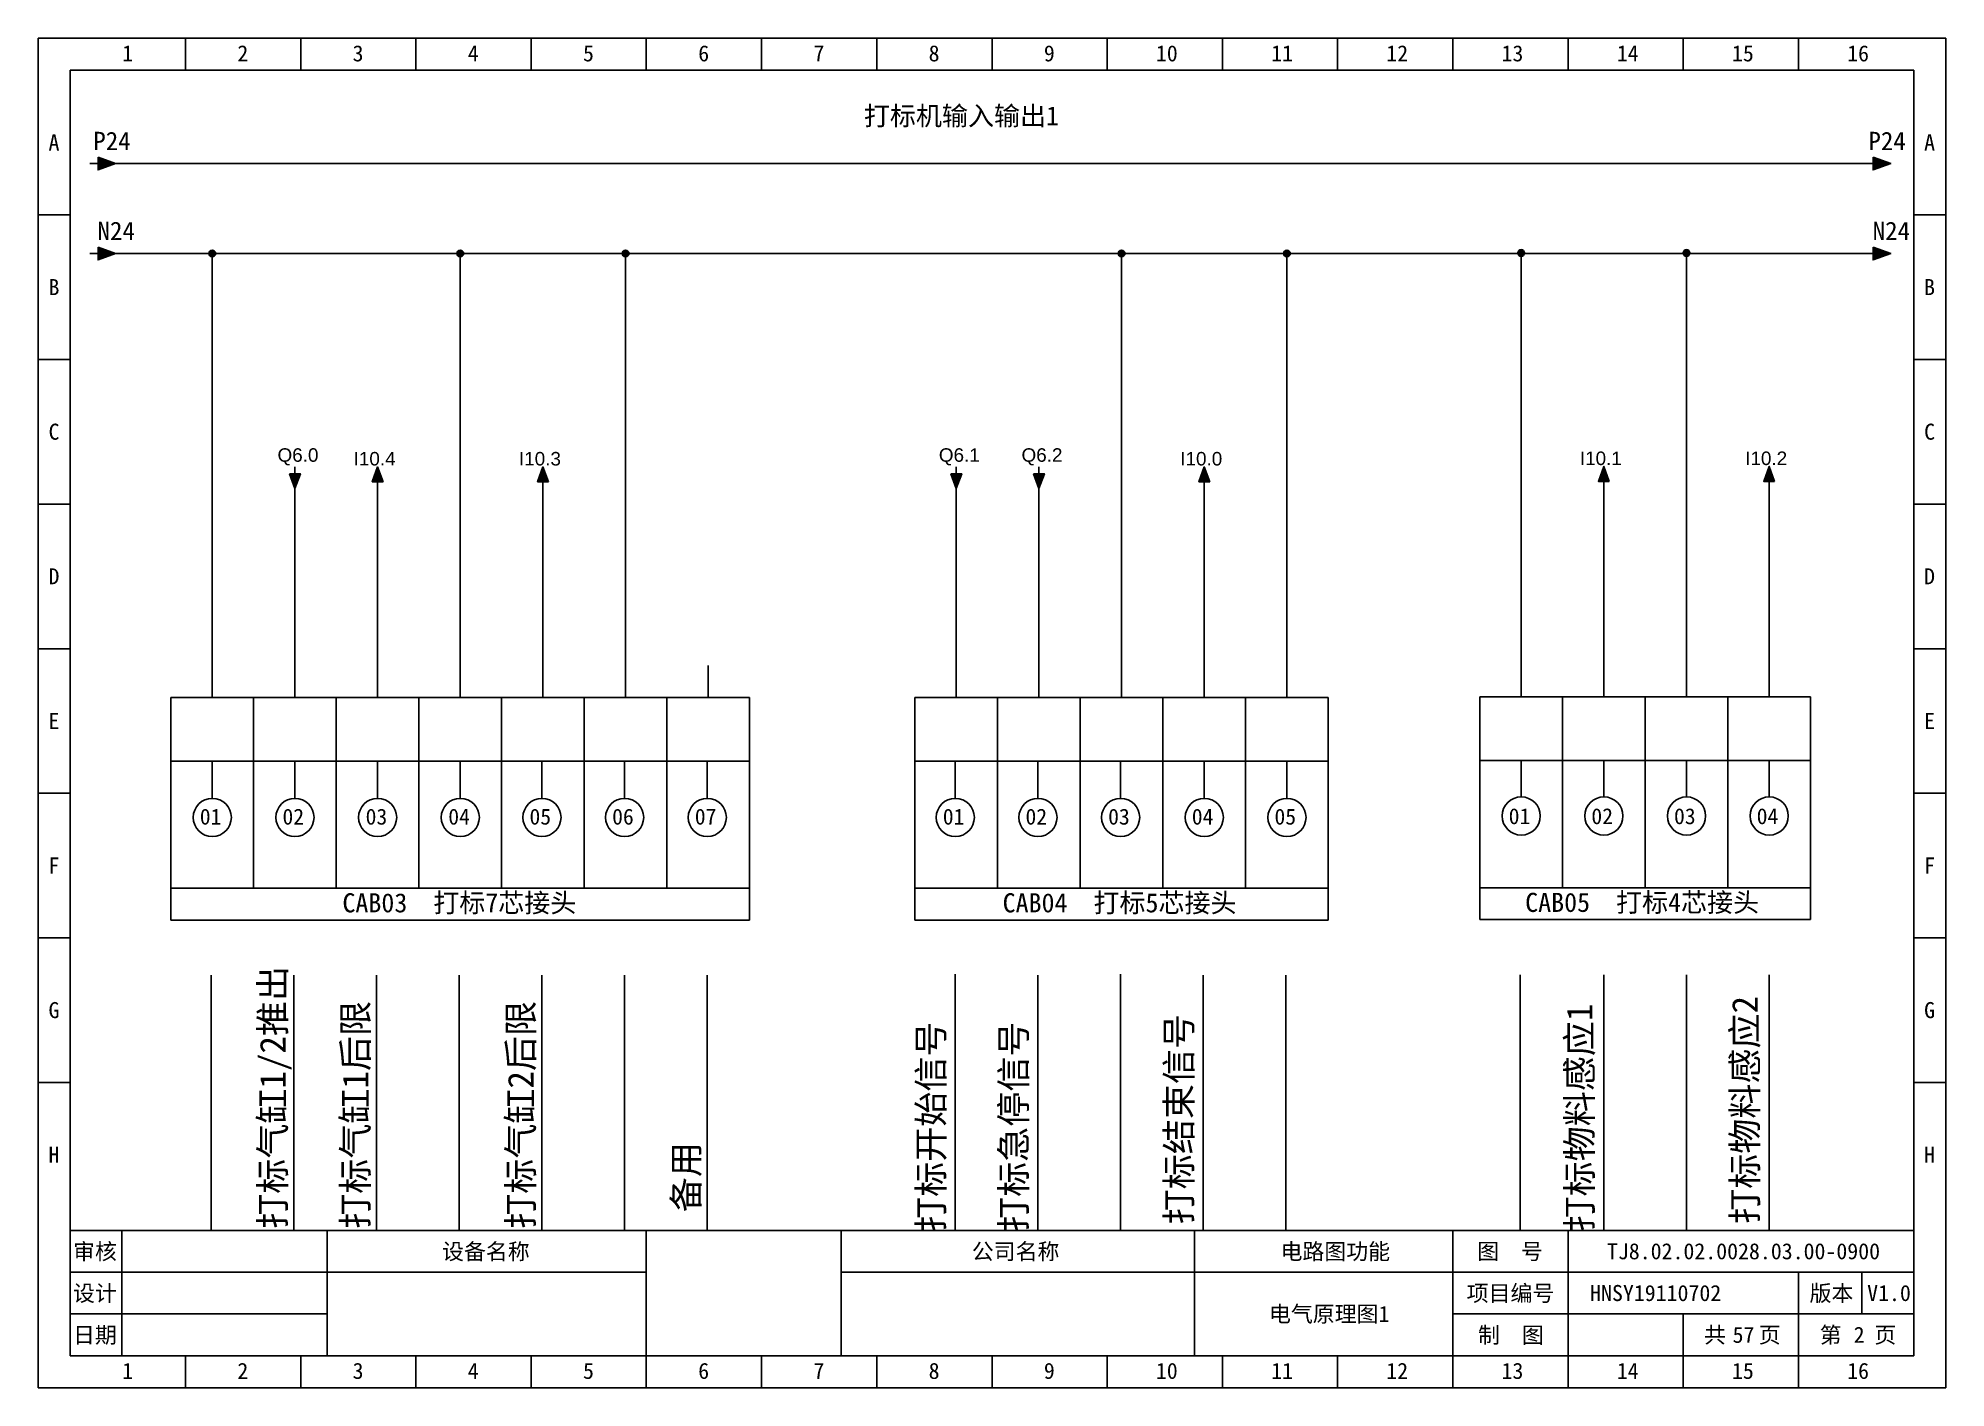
# Model space of a CAD drawing. Header units: millimetres. Extents: x 914 to 910632, y -176 to 682692.
# Drawn here: x 2566 to 2863, y 2795.8 to 3005.8 of the extents above; entities that cross this region are included whole.
import ezdxf
from ezdxf.enums import TextEntityAlignment as Align

# ---------------------------------------------------------------- set-up
doc = ezdxf.new("R2010")
doc.units = ezdxf.units.MM
doc.layers.add('EPLAN311', color=1, linetype='Continuous', lineweight=25)
doc.styles.get("Standard").update_dxf_attribs({"font": 'arial.ttf'})
doc.styles.add('宋体', font='')
doc.styles.get('宋体').set_extended_font_data('宋体')

msp = doc.modelspace()

# ---------------------------------------------------------------- texts
at = {"style": '宋体'}
for s, p in [('01', (2591.202, 2883.41)), ('02', (2604.072, 2883.41)), ('03', (2617.018, 2883.41)), ('04', (2629.888, 2883.411)), ('05', (2642.527, 2883.41)), ('06', (2655.397, 2883.41)), ('07', (2668.267, 2883.41)), ('01', (2706.877, 2883.41)), ('02', (2719.747, 2883.41)), ('03', (2732.617, 2883.41)), ('04', (2745.642, 2883.41)), ('05', (2758.512, 2883.41)), ('01', (2794.98, 2883.479)), ('02', (2807.85, 2883.479)), ('03', (2820.72, 2883.479)), ('04', (2833.59, 2883.479))]:
    msp.add_text(s, height=2.475, dxfattribs=at).set_placement(p)
at = {"color": 0, "style": '宋体'}
for s, rotation, p in [('打标气缸1/2推出', 89.99653, (2604.548, 2820.517)), ('打标气缸1后限', 89.99653, (2617.418, 2820.517)), ('打标气缸2后限', 89.99653, (2643.158, 2820.517)), ('打标物料感应1', 90, (2808.002, 2820.105)), ('打标物料感应2', 90, (2833.742, 2821.288)), ('打标开始信号', 90, (2707.029, 2820.036)), ('打标急停信号', 90, (2719.899, 2820.036)), ('打标结束信号', 90, (2745.639, 2821.219)), ('备用', 89.99653, (2668.898, 2823.098))]:
    msp.add_text(s, height=4, rotation=rotation, dxfattribs=at).set_placement(p)
at = {"char_height": 2.97, "attachment_point": 5, "style": '宋体'}
for s, width, insert in [('打标机输入输出1', 65.76813, (2709.779, 2993.53)), ('CAB03  打标7芯接头', 92.94579, (2631.618, 2871.075)), ('CAB04  打标5芯接头', 92.94579, (2734.401, 2871.075)), ('CAB05  打标4芯接头', 92.94579, (2815.758, 2871.143))]:
    msp.add_mtext_dynamic_manual_height_columns(s, width=width, gutter_width=12.5, heights=[0], dxfattribs=dict(at, insert=insert))
at = {"style": '宋体'}
for tag, text, p in [('TJ8.02.02.0028.03.00-0900', 'TJ8.01.01.0181.00.01-0900', (2831.538, 2817.026)), ('HNSY19110702', 'HNSY19110702', (2817.866, 2810.526)), ('V1.0', '1.0', (2854.189, 2810.526)), ('电气原理图1', '封页', (2767.038, 2807.276)), ('57', '01', (2831.538, 2804.026)), ('2', '01', (2849.538, 2804.026))]:
    msp.add_attdef(tag, text=text, height=2.5, dxfattribs=at).set_placement(p, align=Align.MIDDLE_CENTER)

# ---------------------------------------------------------------- blocks, each defined once
blk = doc.blocks.new('EPLSYM_LibrarySPECIAL_Symbol8_Variant0_Placement1')
at = {"linetype": 'Continuous', "lineweight": 25, "ltscale": 4}
blk.add_hatch(color=1, dxfattribs=at).paths.add_polyline_path([(-0.75, 1), (2, 0), (-0.75, -1)], flags=0)
at = {"color": 1, "linetype": 'Continuous', "lineweight": 25, "ltscale": 4}
blk.add_line((-2, 0), (-0.75, 0), dxfattribs=at)
blk.add_lwpolyline([(-0.75, 1), (2, 0), (-0.75, -1)], close=True, dxfattribs=at)
at = {"color": 5}
blk.add_attdef('70_20010', text='', height=2.85, dxfattribs=at).set_placement((3, 0), align=Align.MIDDLE_LEFT)
at = {"color": 73}
for tag, p in [('70_24350', (33.76, 0)), ('70_24300', (72.31, 0))]:
    blk.add_attdef(tag, text='', height=2.06, dxfattribs=at).set_placement(p, align=Align.MIDDLE_LEFT)
blk = doc.blocks.new('箭头下')
at = {"layer": 'EPLAN311', "linetype": 'Continuous', "lineweight": 25, "ltscale": 4}
blk.add_hatch(color=1, dxfattribs=at).paths.add_polyline_path([(-0.7, -0.875), (0, -2.8), (0.7, -0.875)], flags=0)
at = {"layer": 'EPLAN311', "color": 1, "linetype": 'Continuous', "lineweight": 25, "ltscale": 4}
blk.add_line((0, 0), (0, -0.875), dxfattribs=at)
blk.add_lwpolyline([(-0.7, -0.875), (0, -2.8), (0.7, -0.875)], close=True, dxfattribs=at)
at = {"color": 5}
blk.add_attdef('70_20010', text='', height=1.7535, dxfattribs=at).set_placement((0, -3.8507), align=Align.TOP_CENTER)
blk = doc.blocks.new('*U388')
blk.add_line((-2.5, 0), (2.5, 0))
blk = doc.blocks.new('*U389')
at = {"color": 0, "linetype": 'ByBlock', "lineweight": -2, "transparency": 16777216}
for p in [(0, 0), (0, -22.5), (0, -45), (0, -67.5), (0, -90), (0, -112.5), (0, -135)]:
    blk.add_blockref('*U388', p, dxfattribs=at)
blk = doc.blocks.new('*U390')
blk.add_line((-2.5, 0), (2.5, 0))
blk = doc.blocks.new('*U391')
at = {"color": 0, "linetype": 'ByBlock', "lineweight": -2, "transparency": 16777216}
for p in [(0, 0), (0, -22.5), (0, -45), (0, -67.5), (0, -90), (0, -112.5), (0, -135)]:
    blk.add_blockref('*U390', p, dxfattribs=at)
blk = doc.blocks.new('制图图框')
for p, q in [((-2700.08, 789.32), (-2403.08, 789.32)), ((-2700.08, 579.32), (-2700.08, 789.32)), ((-2700.08, 789.32), (-2700.08, 784.32)), ((-2700.08, 789.32), (-2695.08, 789.32)), ((-2677.15, 789.32), (-2677.15, 784.32)), ((-2659.21, 789.32), (-2659.21, 784.32)), ((-2641.27, 789.32), (-2641.27, 784.32)), ((-2623.33, 789.32), (-2623.33, 784.32)), ((-2605.4, 789.32), (-2605.4, 784.32)), ((-2587.46, 789.32), (-2587.46, 784.32)), ((-2569.52, 789.32), (-2569.52, 784.32)), ((-2551.58, 789.32), (-2551.58, 784.32)), ((-2533.65, 789.32), (-2533.65, 784.32)), ((-2515.71, 789.32), (-2515.71, 784.32)), ((-2497.77, 789.32), (-2497.77, 784.32)), ((-2479.83, 789.32), (-2479.83, 784.32)), ((-2461.9, 789.32), (-2461.9, 784.32)), ((-2443.96, 789.32), (-2443.96, 784.32)), ((-2426.02, 789.32), (-2426.02, 784.32)), ((-2403.08, 789.32), (-2403.08, 579.32)), ((-2403.08, 789.32), (-2403.08, 784.32)), ((-2695.08, 784.32), (-2408.08, 784.32)), ((-2695.08, 584.32), (-2695.08, 784.32)), ((-2408.08, 784.32), (-2408.08, 584.32)), ((-2408.08, 603.82), (-2695.08, 603.82)), ((-2687.08, 603.82), (-2687.08, 584.32)), ((-2655.08, 603.82), (-2655.08, 584.32)), ((-2655.08, 603.82), (-2655.08, 584.32)), ((-2605.4, 579.32), (-2605.4, 603.82)), ((-2575.08, 603.82), (-2575.08, 584.32)), ((-2575.08, 603.82), (-2575.08, 584.32)), ((-2575.08, 603.82), (-2575.08, 584.32)), ((-2520.08, 603.82), (-2520.08, 584.32)), ((-2479.83, 579.32), (-2479.83, 603.82)), ((-2461.9, 579.32), (-2461.9, 603.82)), ((-2655.08, 597.32), (-2695.08, 597.32)), ((-2605.4, 597.32), (-2655.08, 597.32)), ((-2408.08, 597.32), (-2575.08, 597.32)), ((-2426.02, 579.32), (-2426.02, 597.32)), ((-2416.18, 597.32), (-2416.18, 590.82)), ((-2655.08, 590.82), (-2695.08, 590.82)), ((-2408.08, 590.82), (-2479.83, 590.82)), ((-2443.96, 579.32), (-2443.96, 590.82)), ((-2695.08, 584.32), (-2408.08, 584.32)), ((-2677.15, 579.32), (-2677.15, 584.32)), ((-2659.21, 579.32), (-2659.21, 584.32)), ((-2641.27, 579.32), (-2641.27, 584.32)), ((-2623.33, 579.32), (-2623.33, 584.32)), ((-2587.46, 579.32), (-2587.46, 584.32)), ((-2569.52, 579.32), (-2569.52, 584.32)), ((-2551.58, 579.32), (-2551.58, 584.32)), ((-2533.65, 579.32), (-2533.65, 584.32)), ((-2515.71, 579.32), (-2515.71, 584.32)), ((-2497.77, 579.32), (-2497.77, 584.32)), ((-2403.08, 579.32), (-2700.08, 579.32))]:
    blk.add_line(p, q)
blk.add_blockref('*U389', (-2697.58, 761.82))
at = {"xscale": -1}
blk.add_blockref('*U391', (-2405.58, 761.82), dxfattribs=at)
at = {"style": '宋体'}
for s, p in [('1', (-2687.01, 785.71)), ('2', (-2669.07, 785.71)), ('3', (-2651.13, 785.71)), ('4', (-2633.2, 785.71)), ('5', (-2615.26, 785.71)), ('6', (-2597.32, 785.71)), ('7', (-2579.38, 785.71)), ('8', (-2561.45, 785.71)), ('9', (-2543.51, 785.71)), ('10', (-2526.07, 785.71)), ('11', (-2508.13, 785.71)), ('12', (-2490.2, 785.71)), ('13', (-2472.26, 785.71)), ('14', (-2454.32, 785.71)), ('15', (-2436.38, 785.71)), ('16', (-2418.45, 785.71)), ('A', (-2698.47, 771.84)), ('A', (-2406.47, 771.84)), ('B', (-2698.47, 749.34)), ('B', (-2406.47, 749.34)), ('C', (-2698.47, 726.84)), ('C', (-2406.47, 726.84)), ('D', (-2698.47, 704.34)), ('D', (-2406.47, 704.34)), ('E', (-2698.47, 681.84)), ('E', (-2406.47, 681.84)), ('F', (-2698.47, 659.34)), ('F', (-2406.47, 659.34)), ('G', (-2698.47, 636.84)), ('G', (-2406.47, 636.84)), ('H', (-2698.47, 614.34)), ('H', (-2406.47, 614.34)), ('审核', (-2694.65, 599.29)), ('设备名称', (-2637.2, 599.28)), ('公司名称', (-2554.73, 599.29)), ('电路图功能', (-2506.66, 599.29)), ('图  号', (-2476.05, 599.3)), ('设计', (-2694.66, 592.79)), ('项目编号', (-2477.68, 592.79)), ('版本', (-2424.3, 592.79)), ('日期', (-2694.66, 586.29)), ('制  图', (-2475.91, 586.28)), ('共   页', (-2440.72, 586.31)), ('第   页', (-2422.72, 586.3)), ('1', (-2687.01, 580.71)), ('2', (-2669.07, 580.71)), ('3', (-2651.13, 580.71)), ('4', (-2633.2, 580.71)), ('5', (-2615.26, 580.71)), ('6', (-2597.32, 580.71)), ('7', (-2579.38, 580.71)), ('8', (-2561.45, 580.71)), ('9', (-2543.51, 580.71)), ('10', (-2526.07, 580.71)), ('11', (-2508.13, 580.71)), ('12', (-2490.2, 580.71)), ('13', (-2472.26, 580.71)), ('14', (-2454.32, 580.71)), ('15', (-2436.38, 580.71)), ('16', (-2418.45, 580.71))]:
    blk.add_text(s, height=2.5, dxfattribs=at).set_placement(p)

# ---------------------------------------------------------------- hatches: boundary and pattern name
at = {"layer": 'EPLAN311', "ltscale": 4}
h = msp.add_hatch(color=1, dxfattribs=at)
edge = h.paths.add_edge_path()
edge.add_arc((2593.149, 2972.282), 0.52, 0, 360)
h = msp.add_hatch(color=1, dxfattribs=at)
edge = h.paths.add_edge_path()
edge.add_arc((2631.759, 2972.282), 0.52, 0, 360)
h = msp.add_hatch(color=1, dxfattribs=at)
edge = h.paths.add_edge_path()
edge.add_arc((2657.499, 2972.282), 0.52, 0, 360)
h = msp.add_hatch(color=1, dxfattribs=at)
edge = h.paths.add_edge_path()
edge.add_arc((2734.719, 2972.282), 0.52, 0, 360)
h = msp.add_hatch(color=1, dxfattribs=at)
edge = h.paths.add_edge_path()
edge.add_arc((2760.459, 2972.282), 0.52, 0, 360)
h = msp.add_hatch(color=1, dxfattribs=at)
edge = h.paths.add_edge_path()
edge.add_arc((2796.926, 2972.351), 0.52, 0, 360)
h = msp.add_hatch(color=1, dxfattribs=at)
edge = h.paths.add_edge_path()
edge.add_arc((2822.666, 2972.351), 0.52, 0, 360)

# ---------------------------------------------------------------- linework, layer by layer
at = {"color": 0}
for p, q in [((2578.087, 2986.289), (2850.467, 2986.282)), ((2578.105, 2972.282), (2850.467, 2972.282))]:
    msp.add_line(p, q, dxfattribs=at)
for p, q in [((2593.149, 2908.156), (2593.149, 2972.282)), ((2631.759, 2908.156), (2631.759, 2972.282)), ((2657.499, 2908.156), (2657.499, 2972.282)), ((2734.719, 2908.156), (2734.719, 2972.282)), ((2760.459, 2908.156), (2760.459, 2972.282)), ((2796.926, 2908.225), (2796.926, 2972.351)), ((2822.666, 2908.225), (2822.666, 2972.351)), ((2606.019, 2935.702), (2606.019, 2908.156)), ((2618.889, 2935.702), (2618.889, 2908.156)), ((2644.629, 2935.702), (2644.629, 2908.156)), ((2708.979, 2935.702), (2708.979, 2908.156)), ((2721.849, 2935.702), (2721.849, 2908.156)), ((2747.589, 2935.702), (2747.589, 2908.156)), ((2809.796, 2935.77), (2809.796, 2908.225)), ((2835.536, 2935.77), (2835.536, 2908.225)), ((2593.149, 2908.156), (2593.149, 2903.206)), ((2606.019, 2908.156), (2606.019, 2903.206)), ((2618.889, 2908.156), (2618.889, 2903.206)), ((2631.759, 2908.156), (2631.759, 2903.206)), ((2644.629, 2908.156), (2644.629, 2903.206)), ((2657.499, 2908.156), (2657.499, 2903.206)), ((2670.369, 2908.156), (2670.369, 2903.206)), ((2708.979, 2908.156), (2708.979, 2903.206)), ((2721.849, 2908.156), (2721.849, 2903.206)), ((2734.719, 2908.156), (2734.719, 2903.206)), ((2747.589, 2903.206), (2747.589, 2908.156)), ((2760.459, 2908.156), (2760.459, 2903.206)), ((2760.459, 2908.156), (2760.459, 2903.206)), ((2796.926, 2903.275), (2796.926, 2908.225)), ((2809.796, 2903.275), (2809.796, 2908.225)), ((2822.666, 2903.275), (2822.666, 2908.225)), ((2835.536, 2903.275), (2835.536, 2908.225)), ((2586.714, 2903.206), (2676.804, 2903.206)), ((2586.714, 2903.206), (2586.714, 2868.556)), ((2599.584, 2903.206), (2599.584, 2873.506)), ((2612.454, 2903.206), (2612.454, 2873.506)), ((2625.324, 2903.206), (2625.324, 2873.506)), ((2638.194, 2903.206), (2638.194, 2873.506)), ((2651.064, 2873.506), (2651.064, 2903.206)), ((2663.934, 2873.506), (2663.934, 2903.206)), ((2676.804, 2903.206), (2676.804, 2868.556)), ((2702.544, 2903.206), (2766.894, 2903.206)), ((2702.544, 2903.206), (2702.544, 2868.556)), ((2715.414, 2903.206), (2715.414, 2873.506)), ((2728.284, 2903.206), (2728.284, 2873.484)), ((2741.154, 2903.206), (2741.154, 2873.506)), ((2754.024, 2903.206), (2754.024, 2873.506)), ((2766.894, 2903.206), (2766.894, 2868.556)), ((2790.491, 2903.275), (2841.971, 2903.275)), ((2790.491, 2903.275), (2790.491, 2868.625)), ((2803.361, 2903.275), (2803.361, 2873.575)), ((2816.231, 2903.275), (2816.231, 2873.575)), ((2829.101, 2903.275), (2829.101, 2873.575)), ((2841.971, 2903.275), (2841.971, 2868.625)), ((2586.714, 2893.306), (2676.804, 2893.306)), ((2593.149, 2887.496), (2593.149, 2893.306)), ((2606.019, 2887.496), (2606.019, 2893.306)), ((2618.889, 2887.496), (2618.889, 2893.306)), ((2631.759, 2887.496), (2631.759, 2893.306)), ((2644.473, 2887.496), (2644.473, 2893.147)), ((2657.343, 2887.496), (2657.343, 2893.147)), ((2670.213, 2887.496), (2670.213, 2893.147)), ((2702.544, 2893.306), (2766.894, 2893.306)), ((2708.823, 2887.496), (2708.823, 2893.147)), ((2721.693, 2887.496), (2721.693, 2893.147)), ((2734.563, 2887.496), (2734.563, 2893.147)), ((2747.589, 2887.496), (2747.589, 2893.147)), ((2760.459, 2887.496), (2760.459, 2893.147)), ((2790.491, 2893.375), (2841.971, 2893.375)), ((2796.926, 2887.724), (2796.926, 2893.375)), ((2809.796, 2887.724), (2809.796, 2893.375)), ((2822.666, 2887.724), (2822.666, 2893.375)), ((2835.536, 2887.724), (2835.536, 2893.375)), ((2676.804, 2873.506), (2586.714, 2873.506)), ((2766.894, 2873.506), (2702.544, 2873.506)), ((2841.971, 2873.575), (2790.491, 2873.575)), ((2676.804, 2868.556), (2586.714, 2868.556)), ((2766.894, 2868.556), (2702.544, 2868.556)), ((2841.971, 2868.625), (2790.491, 2868.625)), ((2708.823, 2820.435), (2708.823, 2860.135)), ((2734.563, 2820.435), (2734.563, 2860.135)), ((2592.993, 2820.276), (2592.993, 2859.975)), ((2605.863, 2820.276), (2605.863, 2859.975)), ((2618.733, 2820.276), (2618.733, 2859.975)), ((2631.603, 2820.276), (2631.603, 2859.975)), ((2644.473, 2820.276), (2644.473, 2859.975)), ((2657.343, 2820.276), (2657.343, 2859.975)), ((2670.213, 2820.276), (2670.213, 2859.975)), ((2721.693, 2820.276), (2721.693, 2859.975)), ((2747.433, 2859.975), (2747.433, 2820.276)), ((2760.303, 2859.975), (2760.303, 2820.276)), ((2796.771, 2860.044), (2796.771, 2820.344)), ((2809.796, 2860.044), (2809.796, 2820.344)), ((2822.666, 2860.044), (2822.666, 2820.344)), ((2835.536, 2860.044), (2835.536, 2820.344))]:
    msp.add_line(p, q)
for centre in [(2593.149, 2884.526), (2606.019, 2884.526), (2618.889, 2884.526), (2631.759, 2884.526), (2644.473, 2884.526), (2657.343, 2884.526), (2670.213, 2884.526), (2708.823, 2884.526), (2721.693, 2884.526), (2734.563, 2884.526), (2747.589, 2884.526), (2760.459, 2884.526), (2796.926, 2884.754), (2809.796, 2884.754), (2822.666, 2884.754), (2835.536, 2884.754)]:
    msp.add_circle(centre, 2.97)
at = {"layer": 'EPLAN311', "color": 1, "ltscale": 4}
for centre in [(2593.149, 2972.282), (2631.759, 2972.282), (2657.499, 2972.282), (2734.719, 2972.282), (2760.459, 2972.282), (2796.926, 2972.351), (2822.666, 2972.351)]:
    msp.add_circle(centre, 0.52, dxfattribs=at)

# ---------------------------------------------------------------- block references
msp.add_blockref('制图图框', (5266.122, 2216.457))
at = {"color": 7}
ref = msp.add_blockref('EPLSYM_LibrarySPECIAL_Symbol8_Variant0_Placement1', (2576.105, 2986.282), dxfattribs=at)
ref.add_attrib('70_20010', 'P24', dxfattribs={"color": 5, "height": 2.8548, "style": '宋体'}).set_placement((2574.621, 2989.782), align=Align.MIDDLE_LEFT)
ref = msp.add_blockref('EPLSYM_LibrarySPECIAL_Symbol8_Variant0_Placement1', (2852.467, 2986.282), dxfattribs=at)
ref.add_attrib('70_20010', 'P24', dxfattribs={"color": 5, "height": 2.8548, "style": '宋体'}).set_placement((2850.983, 2989.782), align=Align.MIDDLE_LEFT)
ref = msp.add_blockref('EPLSYM_LibrarySPECIAL_Symbol8_Variant0_Placement1', (2576.105, 2972.282), dxfattribs=at)
ref.add_attrib('70_20010', 'N24', dxfattribs={"color": 5, "height": 2.8548, "style": '宋体'}).set_placement((2575.279, 2975.795), align=Align.MIDDLE_LEFT)
ref = msp.add_blockref('EPLSYM_LibrarySPECIAL_Symbol8_Variant0_Placement1', (2852.467, 2972.282), dxfattribs=at)
ref.add_attrib('70_20010', 'N24', dxfattribs={"color": 5, "height": 2.8548, "style": '宋体'}).set_placement((2851.641, 2975.795), align=Align.MIDDLE_LEFT)
ref = msp.add_blockref('箭头下', (2606.019, 2939.062), dxfattribs=dict(xscale=1.2, yscale=1.2, zscale=1.2))
ref.add_attrib('70_20010', 'Q6.0', dxfattribs={"color": 5, "height": 2.1042}).set_placement((2606.49, 2941.968), align=Align.TOP_CENTER)
ref = msp.add_blockref('箭头下', (2618.889, 2935.702), dxfattribs=dict(xscale=1.2, yscale=1.2, zscale=1.2, rotation=180))
ref.add_attrib('70_20010', 'I10.4', dxfattribs={"color": 5, "height": 2.1042}).set_placement((2618.418, 2941.392), align=Align.TOP_CENTER)
ref = msp.add_blockref('箭头下', (2644.629, 2935.702), dxfattribs=dict(xscale=1.2, yscale=1.2, zscale=1.2, rotation=180))
ref.add_attrib('70_20010', 'I10.3', dxfattribs={"color": 5, "height": 2.1042}).set_placement((2644.158, 2941.392), align=Align.TOP_CENTER)
ref = msp.add_blockref('箭头下', (2708.979, 2939.062), dxfattribs=dict(xscale=1.2, yscale=1.2, zscale=1.2))
ref.add_attrib('70_20010', 'Q6.1', dxfattribs={"color": 5, "height": 2.1042}).set_placement((2709.45, 2941.968), align=Align.TOP_CENTER)
ref = msp.add_blockref('箭头下', (2721.849, 2939.062), dxfattribs=dict(xscale=1.2, yscale=1.2, zscale=1.2))
ref.add_attrib('70_20010', 'Q6.2', dxfattribs={"color": 5, "height": 2.1042}).set_placement((2722.32, 2941.968), align=Align.TOP_CENTER)
ref = msp.add_blockref('箭头下', (2747.589, 2935.702), dxfattribs=dict(xscale=1.2, yscale=1.2, zscale=1.2, rotation=180))
ref.add_attrib('70_20010', 'I10.0', dxfattribs={"color": 5, "height": 2.1042}).set_placement((2747.118, 2941.392), align=Align.TOP_CENTER)
ref = msp.add_blockref('箭头下', (2809.796, 2935.77), dxfattribs=dict(xscale=1.2, yscale=1.2, zscale=1.2, rotation=180))
ref.add_attrib('70_20010', 'I10.1', dxfattribs={"color": 5, "height": 2.1042}).set_placement((2809.325, 2941.46), align=Align.TOP_CENTER)
ref = msp.add_blockref('箭头下', (2835.536, 2935.77), dxfattribs=dict(xscale=1.2, yscale=1.2, zscale=1.2, rotation=180))
ref.add_attrib('70_20010', 'I10.2', dxfattribs={"color": 5, "height": 2.1042}).set_placement((2835.065, 2941.46), align=Align.TOP_CENTER)

msp.set_redraw_order([(e.dxf.handle, doc.entitydb.next_handle()) for e in msp.query("TEXT MTEXT ATTDEF DIMENSION ARC_DIMENSION")])  # texts and dimensions are drawn at this point

doc.saveas('drawing.dxf')
